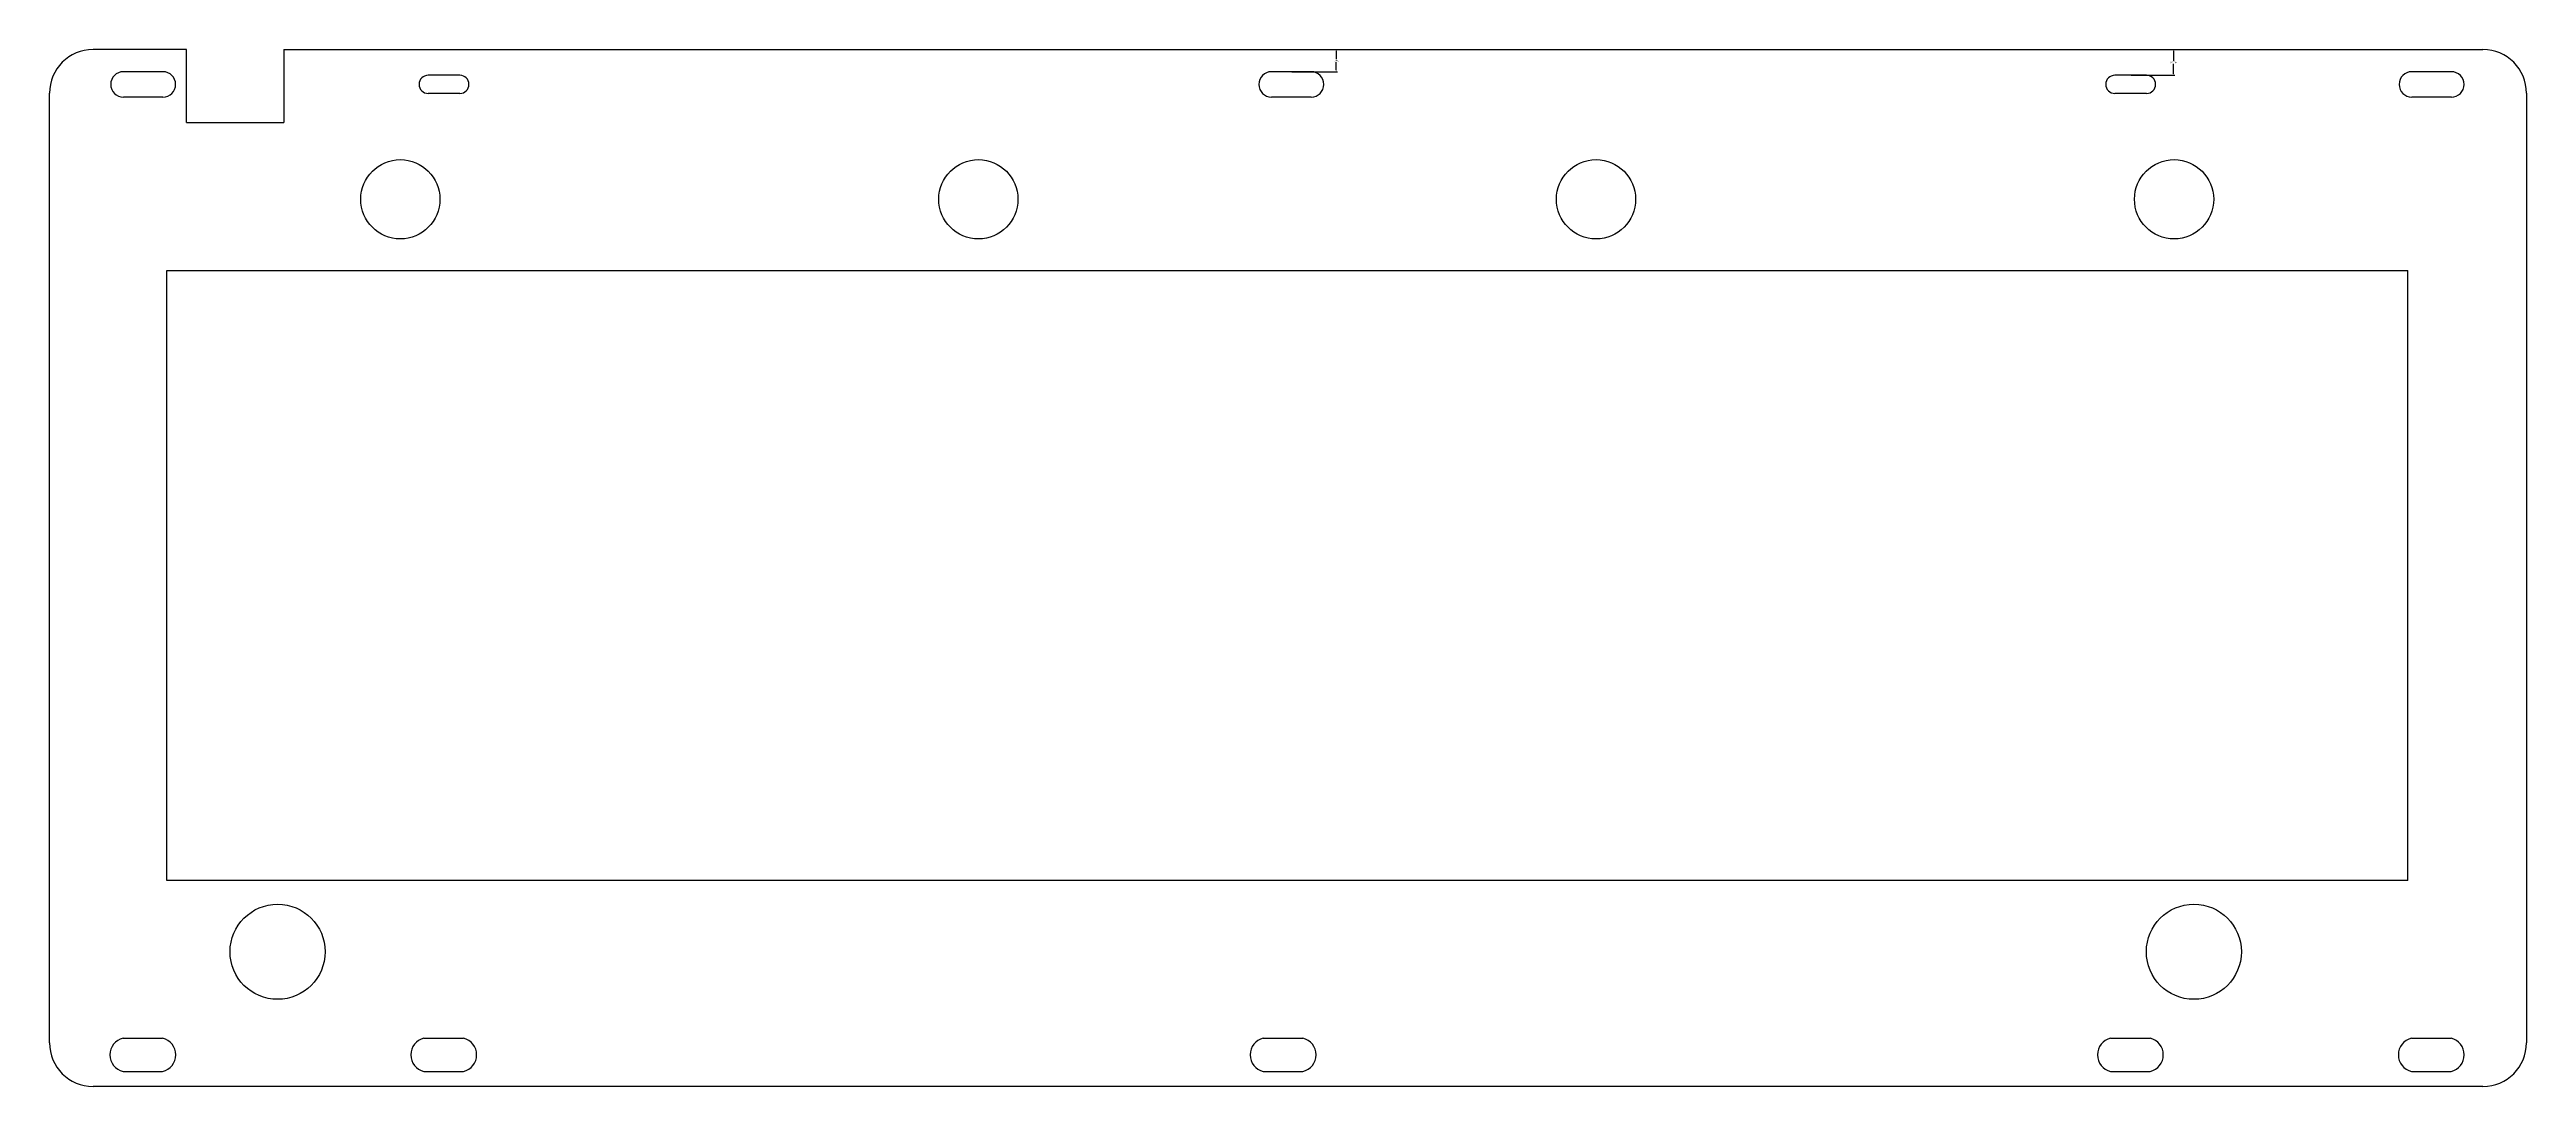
# Model space of a CAD drawing. Header units: inches. Extents: x 425 to 738, y -121 to 10.
import ezdxf

# ---------------------------------------------------------------- set-up
doc = ezdxf.new("R2010")
doc.units = ezdxf.units.IN
doc.header["$MEASUREMENT"] = 0
doc.styles.get("Standard").update_dxf_attribs({"font": 'arial.ttf'})
doc.dimstyles.get("Standard").update_dxf_attribs({"dimtxt": 0.18, "dimasz": 0.18, "dimexe": 0.18, "dimexo": 0.0625, "dimgap": 0.09, "dimtad": 0, "dimtih": 1, "dimtoh": 1, "dimdec": 4, "dimzin": 0, "dimdsep": 46, "dimtxsty": 'Standard', "dimcen": 0.09, "dimadec": 0, "dimazin": 0, "dimtfac": 1, "dimtdec": 4, "dimtofl": 0, "dimtmove": 0, "dimatfit": 3, "dimfxl": 1, "dimtolj": 1, "dimtzin": 0, "dimarcsym": 0})

# ---------------------------------------------------------------- blocks, each defined once
blk = doc.blocks.new('*D4')
at = {"color": 0, "lineweight": -2, "transparency": 16777216}
for p, q in [((582.33, 10.39), (588.11, 10.39)), ((587.93, 10.21), (587.93, 9.17)), ((582.33, 7.59), (588.11, 7.59)), ((587.93, 7.77), (587.93, 8.81))]:
    blk.add_line(p, q, dxfattribs=at)
at = {"color": 0, "transparency": 16777216}
for points in [[(587.9, 10.21), (587.96, 10.21), (587.93, 10.39)], [(587.9, 7.77), (587.96, 7.77), (587.93, 7.59)]]:
    blk.add_solid(points, dxfattribs=at)
at = {"layer": 'Defpoints', "color": 0, "transparency": 16777216}
for p in [(582.26, 10.39), (587.93, 10.39), (582.26, 7.59)]:
    blk.add_point(p, dxfattribs=at)
at = {"color": 0, "transparency": 16777216, "insert": (587.93, 8.99), "char_height": 0.18, "attachment_point": 5}
blk.add_mtext('\\A1;2.8000', dxfattribs=at)
blk = doc.blocks.new('*D5')
at = {"color": 0, "lineweight": -2, "transparency": 16777216}
for p, q in [((688.33, 10.39), (693.83, 10.39)), ((693.65, 10.21), (693.65, 8.95)), ((688.33, 7.14), (693.83, 7.14)), ((693.65, 7.32), (693.65, 8.58))]:
    blk.add_line(p, q, dxfattribs=at)
at = {"color": 0, "transparency": 16777216}
for points in [[(693.62, 10.21), (693.68, 10.21), (693.65, 10.39)], [(693.62, 7.32), (693.68, 7.32), (693.65, 7.14)]]:
    blk.add_solid(points, dxfattribs=at)
at = {"layer": 'Defpoints', "color": 0, "transparency": 16777216}
for p in [(688.26, 10.39), (693.65, 10.39), (688.26, 7.14)]:
    blk.add_point(p, dxfattribs=at)
at = {"color": 0, "transparency": 16777216, "insert": (693.65, 8.76), "char_height": 0.18, "attachment_point": 5}
blk.add_mtext('\\A1;3.2500', dxfattribs=at)

msp = doc.modelspace()

# ---------------------------------------------------------------- linework, layer by layer
for p, q in [((442.74298, 10.38813), (430.94298, 10.38813)), ((442.74298, 1.18813), (442.74298, 10.38813)), ((455.04298, 10.38813), (455.04298, 1.18813)), ((455.04298, 10.38813), (732.74298, 10.38813)), ((439.76316, 7.58813), (434.76316, 7.58813)), ((477.26316, 7.13813), (473.26316, 7.13813)), ((584.76316, 7.58813), (579.76316, 7.58813)), ((690.26316, 7.13813), (686.26316, 7.13813)), ((728.76316, 7.58813), (723.76316, 7.58813)), ((425.44298, -115.01187), (425.44298, 4.88813)), ((439.76316, 4.38813), (434.76316, 4.38813)), ((477.26316, 4.83813), (473.26316, 4.83813)), ((584.76316, 4.38813), (579.76316, 4.38813)), ((690.26316, 4.83813), (686.26316, 4.83813)), ((728.76316, 4.38813), (723.76316, 4.38813)), ((738.24298, 4.88813), (738.24298, -115.01187)), ((442.74298, 1.18813), (455.04298, 1.18813)), ((440.24298, -94.51187), (440.24298, -17.51187)), ((440.24298, -17.51187), (723.24298, -17.51187)), ((723.24298, -94.51187), (723.24298, -17.51187)), ((723.24298, -94.51187), (440.24298, -94.51187)), ((434.7228, -114.41187), (439.7228, -114.41187)), ((472.7228, -114.41187), (477.7228, -114.41187)), ((578.7228, -114.41187), (583.7228, -114.41187)), ((685.7228, -114.41187), (690.7228, -114.41187)), ((723.7228, -114.41187), (728.7228, -114.41187)), ((434.7228, -118.61187), (439.7228, -118.61187)), ((472.7228, -118.61187), (477.7228, -118.61187)), ((578.7228, -118.61187), (583.7228, -118.61187)), ((685.7228, -118.61187), (690.7228, -118.61187)), ((723.7228, -118.61187), (728.7228, -118.61187)), ((732.74298, -120.51187), (430.94298, -120.51187))]:
    msp.add_line(p, q)
for centre, radius in [((469.74298, -8.51187), 5), ((542.74298, -8.51187), 5), ((620.74298, -8.51187), 5), ((693.74298, -8.51187), 5), ((454.24298, -103.51187), 6), ((696.24298, -103.51187), 6)]:
    msp.add_circle(centre, radius)
for centre, radius, start, end in [((430.94298, 4.88813), 5.5, 90, 180), ((732.74298, 4.88813), 5.5, 0, 90), ((434.76316, 5.98813), 1.6, 90, 270), ((439.76316, 5.98813), 1.6, 270, 90), ((473.26316, 5.98813), 1.15, 90, 270), ((477.26316, 5.98813), 1.15, 270, 90), ((579.76316, 5.98813), 1.6, 90, 270), ((584.76316, 5.98813), 1.6, 270, 90), ((686.26316, 5.98813), 1.15, 90, 270), ((690.26316, 5.98813), 1.15, 270, 90), ((723.76316, 5.98813), 1.6, 90, 270), ((728.76316, 5.98813), 1.6, 270, 90), ((430.94298, -115.01187), 5.5, 180, 270), ((435.2228, -116.51187), 2.1587, 103.3924978, 256.6075022), ((439.2228, -116.51187), 2.1587, 283.3924978, 76.6075022), ((473.2228, -116.51187), 2.1587, 103.3924978, 256.6075022), ((477.2228, -116.51187), 2.1587, 283.3924978, 76.6075022), ((579.2228, -116.51187), 2.1587, 103.3924978, 256.6075022), ((583.2228, -116.51187), 2.1587, 283.3924978, 76.6075022), ((686.2228, -116.51187), 2.1587, 103.3924978, 256.6075022), ((690.2228, -116.51187), 2.1587, 283.3924978, 76.6075022), ((724.2228, -116.51187), 2.1587, 103.3924978, 256.6075022), ((728.2228, -116.51187), 2.1587, 283.3924978, 76.6075022), ((732.74298, -115.01187), 5.5, 270, 0)]:
    msp.add_arc(centre, radius, start, end)

# ---------------------------------------------------------------- dimensions: what is measured, and where the dimension line sits
for base, p1, p2, picture, middle in [((587.92915, 10.38813), (582.26316, 7.58813), (582.26316, 10.38813), '*D4', (587.92915, 8.98813)), ((693.65351, 10.38813), (688.26316, 7.13813), (688.26316, 10.38813), '*D5', (693.65351, 8.76313))]:
    dim = msp.add_linear_dim(base=base, p1=p1, p2=p2, angle=90, dimstyle='Standard')
    dim.commit()
    dim.dimension.update_dxf_attribs({"geometry": picture, "text_midpoint": middle})

doc.saveas('drawing.dxf')
